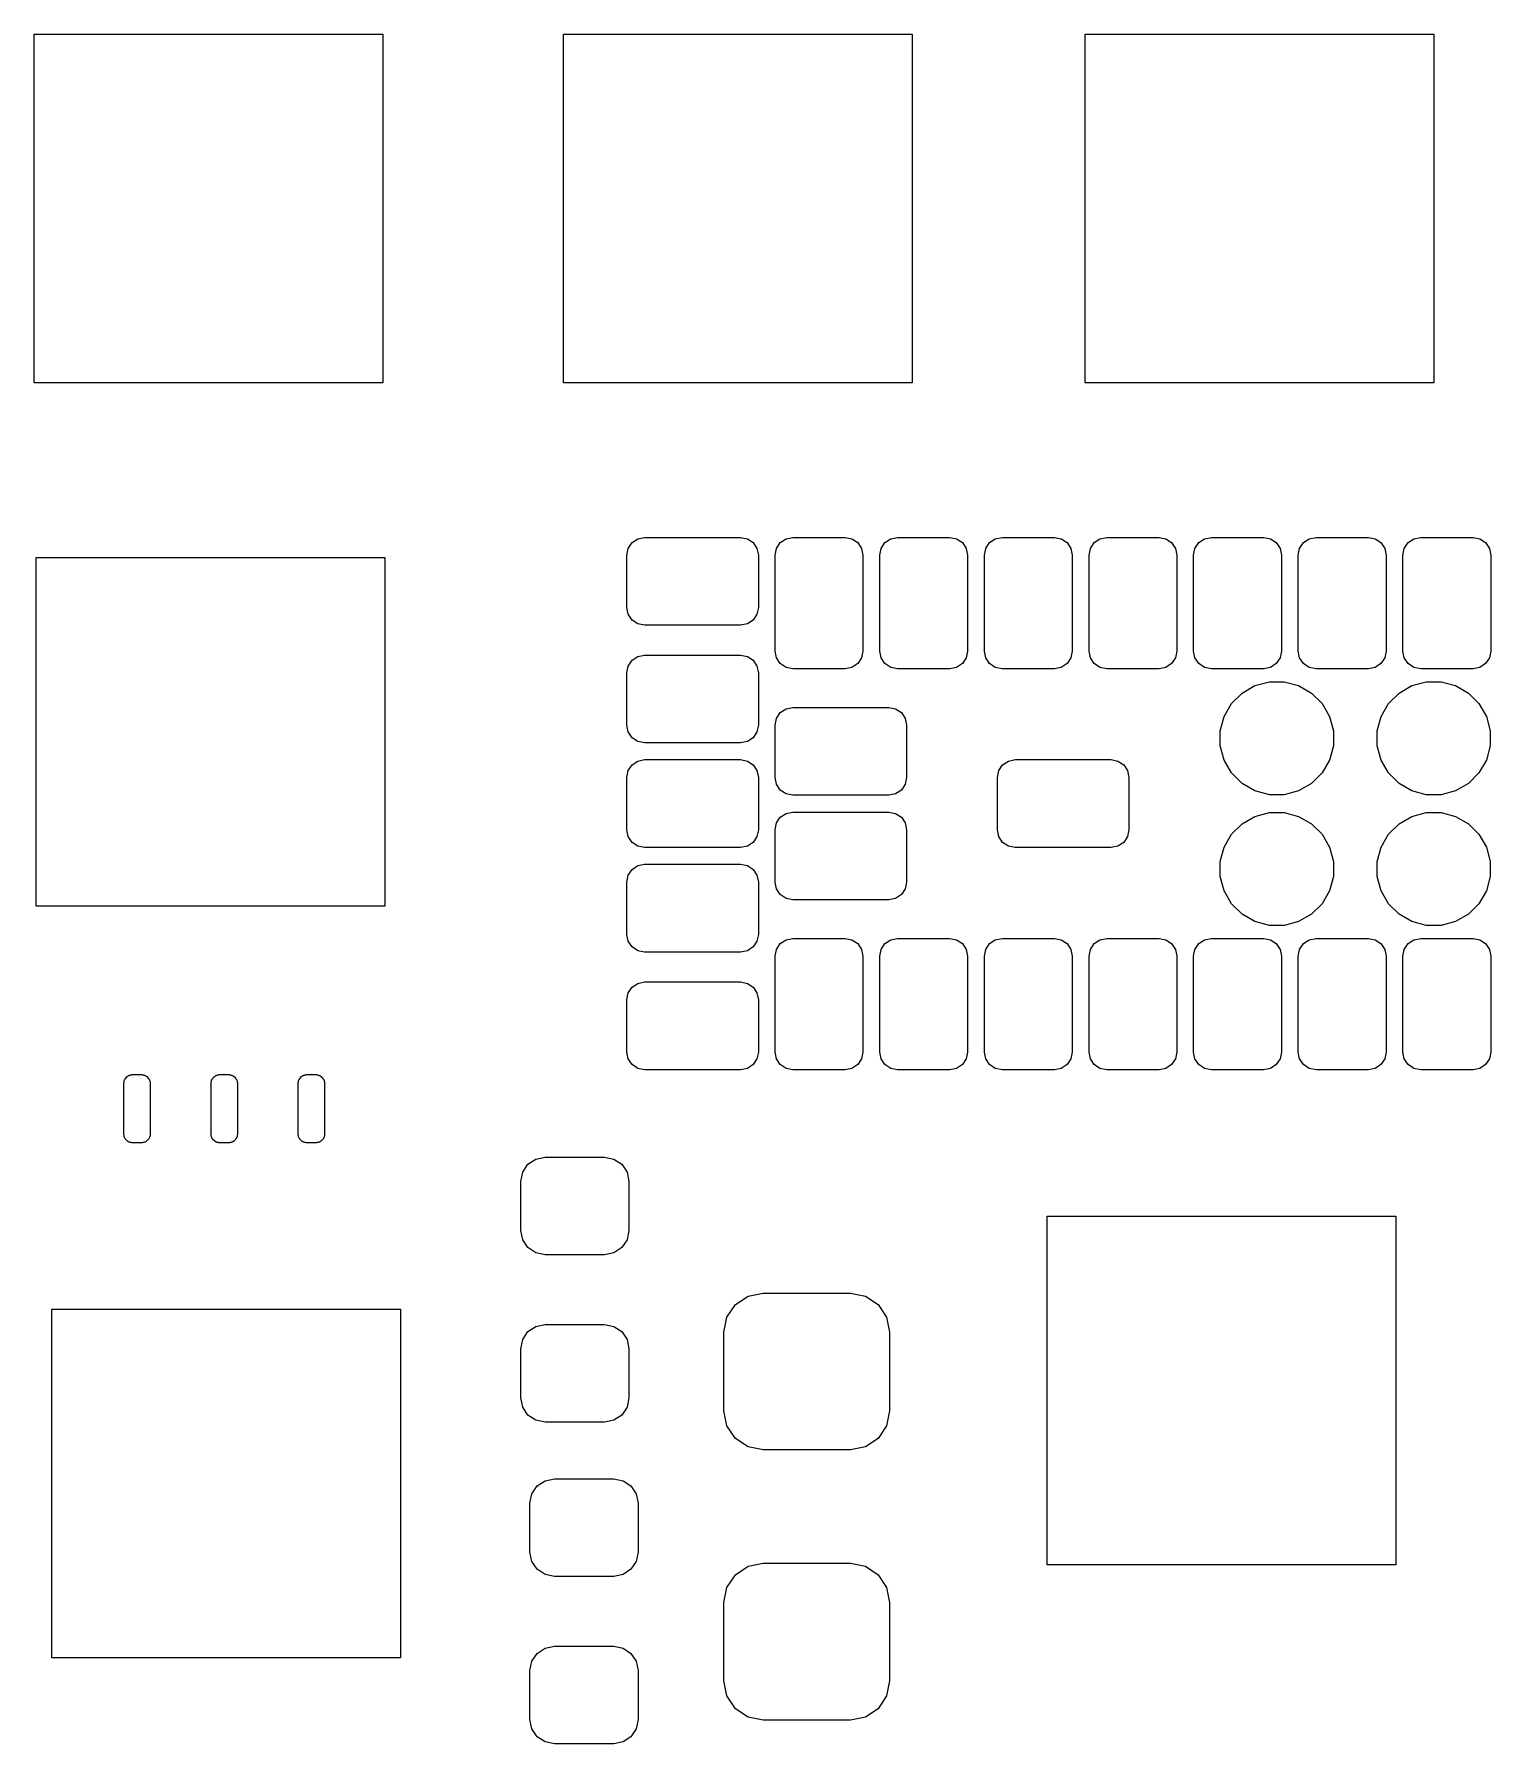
# Model space of a CAD drawing. Extents: x 3.992 to 4.321, y -3.139 to -2.753.
import ezdxf

# ---------------------------------------------------------------- set-up
doc = ezdxf.new("R2010")
doc.units = 0
doc.header["$MEASUREMENT"] = 0
doc.layers.add('BLACK', color=7, linetype='CONTINUOUS')

msp = doc.modelspace()

# ---------------------------------------------------------------- linework, layer by layer
at = {"layer": 'BLACK', "linetype": 'CONTINUOUS'}
for p, q in [((3.99211, -2.83215), (3.99211, -2.75341)), ((3.99211, -2.75341), (4.07085, -2.75341)), ((4.07085, -2.75341), (4.07085, -2.83215)), ((4.11159, -2.83215), (4.11159, -2.75341)), ((4.11159, -2.75341), (4.19033, -2.75341)), ((4.19033, -2.75341), (4.19033, -2.83215)), ((4.22936, -2.83215), (4.22936, -2.75341)), ((4.22936, -2.75341), (4.3081, -2.75341)), ((4.3081, -2.75341), (4.3081, -2.83215)), ((4.07085, -2.83215), (3.99211, -2.83215)), ((4.19033, -2.83215), (4.11159, -2.83215)), ((4.3081, -2.83215), (4.22936, -2.83215)), ((4.12621, -2.86953), (4.12708, -2.86822)), ((4.12708, -2.86822), (4.12838, -2.86735)), ((4.12838, -2.86735), (4.12992, -2.86705)), ((4.12992, -2.86705), (4.15157, -2.86705)), ((4.15157, -2.86705), (4.15311, -2.86735)), ((4.15311, -2.86735), (4.15441, -2.86822)), ((4.15441, -2.86822), (4.15528, -2.86953)), ((4.15968, -2.86953), (4.16055, -2.86822)), ((4.16055, -2.86822), (4.16185, -2.86735)), ((4.16185, -2.86735), (4.16339, -2.86705)), ((4.16339, -2.86705), (4.1752, -2.86705)), ((4.1752, -2.86705), (4.17673, -2.86735)), ((4.17673, -2.86735), (4.17804, -2.86822)), ((4.17804, -2.86822), (4.17891, -2.86953)), ((4.1833, -2.86953), (4.18417, -2.86822)), ((4.18417, -2.86822), (4.18547, -2.86735)), ((4.18547, -2.86735), (4.18701, -2.86705)), ((4.18701, -2.86705), (4.19882, -2.86705)), ((4.19882, -2.86705), (4.20036, -2.86735)), ((4.20036, -2.86735), (4.20166, -2.86822)), ((4.20166, -2.86822), (4.20253, -2.86953)), ((4.20692, -2.86953), (4.20779, -2.86822)), ((4.20779, -2.86822), (4.20909, -2.86735)), ((4.20909, -2.86735), (4.21063, -2.86705)), ((4.21063, -2.86705), (4.22244, -2.86705)), ((4.22244, -2.86705), (4.22398, -2.86735)), ((4.22398, -2.86735), (4.22528, -2.86822)), ((4.22528, -2.86822), (4.22615, -2.86953)), ((4.23054, -2.86953), (4.23141, -2.86822)), ((4.23141, -2.86822), (4.23272, -2.86735)), ((4.23272, -2.86735), (4.23425, -2.86705)), ((4.23425, -2.86705), (4.24606, -2.86705)), ((4.24606, -2.86705), (4.2476, -2.86735)), ((4.2476, -2.86735), (4.2489, -2.86822)), ((4.2489, -2.86822), (4.24977, -2.86953)), ((4.25416, -2.86953), (4.25503, -2.86822)), ((4.25503, -2.86822), (4.25634, -2.86735)), ((4.25634, -2.86735), (4.25787, -2.86705)), ((4.25787, -2.86705), (4.26969, -2.86705)), ((4.26969, -2.86705), (4.27122, -2.86735)), ((4.27122, -2.86735), (4.27252, -2.86822)), ((4.27252, -2.86822), (4.2734, -2.86953)), ((4.27779, -2.86953), (4.27866, -2.86822)), ((4.27866, -2.86822), (4.27996, -2.86735)), ((4.27996, -2.86735), (4.2815, -2.86705)), ((4.2815, -2.86705), (4.29331, -2.86705)), ((4.29331, -2.86705), (4.29484, -2.86735)), ((4.29484, -2.86735), (4.29615, -2.86822)), ((4.29615, -2.86822), (4.29702, -2.86953)), ((4.30141, -2.86953), (4.30228, -2.86822)), ((4.30228, -2.86822), (4.30358, -2.86735)), ((4.30358, -2.86735), (4.30512, -2.86705)), ((4.30512, -2.86705), (4.31693, -2.86705)), ((4.31693, -2.86705), (4.31847, -2.86735)), ((4.31847, -2.86735), (4.31977, -2.86822)), ((4.31977, -2.86822), (4.32064, -2.86953)), ((3.99254, -2.95034), (3.99254, -2.8716)), ((3.99254, -2.8716), (4.07128, -2.8716)), ((4.07128, -2.8716), (4.07128, -2.95034)), ((4.12591, -2.87106), (4.12621, -2.86953)), ((4.12591, -2.88287), (4.12591, -2.87106)), ((4.15528, -2.86953), (4.15559, -2.87106)), ((4.15559, -2.87106), (4.15559, -2.88287)), ((4.15937, -2.87106), (4.15968, -2.86953)), ((4.15937, -2.89272), (4.15937, -2.87106)), ((4.17891, -2.86953), (4.17921, -2.87106)), ((4.17921, -2.87106), (4.17921, -2.89272)), ((4.18299, -2.87106), (4.1833, -2.86953)), ((4.18299, -2.89272), (4.18299, -2.87106)), ((4.20253, -2.86953), (4.20283, -2.87106)), ((4.20283, -2.87106), (4.20283, -2.89272)), ((4.20661, -2.87106), (4.20692, -2.86953)), ((4.20661, -2.89272), (4.20661, -2.87106)), ((4.22615, -2.86953), (4.22646, -2.87106)), ((4.22646, -2.87106), (4.22646, -2.89272)), ((4.23024, -2.87106), (4.23054, -2.86953)), ((4.23024, -2.89272), (4.23024, -2.87106)), ((4.24977, -2.86953), (4.25008, -2.87106)), ((4.25008, -2.87106), (4.25008, -2.89272)), ((4.25386, -2.87106), (4.25416, -2.86953)), ((4.25386, -2.89272), (4.25386, -2.87106)), ((4.2734, -2.86953), (4.2737, -2.87106)), ((4.2737, -2.87106), (4.2737, -2.89272)), ((4.27748, -2.87106), (4.27779, -2.86953)), ((4.27748, -2.89272), (4.27748, -2.87106)), ((4.29702, -2.86953), (4.29732, -2.87106)), ((4.29732, -2.87106), (4.29732, -2.89272)), ((4.3011, -2.87106), (4.30141, -2.86953)), ((4.3011, -2.89272), (4.3011, -2.87106)), ((4.32064, -2.86953), (4.32094, -2.87106)), ((4.32094, -2.87106), (4.32094, -2.89272)), ((4.12621, -2.88441), (4.12591, -2.88287)), ((4.15559, -2.88287), (4.15528, -2.88441)), ((4.12708, -2.88571), (4.12621, -2.88441)), ((4.12838, -2.88658), (4.12708, -2.88571)), ((4.12992, -2.88689), (4.12838, -2.88658)), ((4.15157, -2.88689), (4.12992, -2.88689)), ((4.15311, -2.88658), (4.15157, -2.88689)), ((4.15441, -2.88571), (4.15311, -2.88658)), ((4.15528, -2.88441), (4.15441, -2.88571)), ((4.12621, -2.8961), (4.12708, -2.8948)), ((4.12708, -2.8948), (4.12838, -2.89393)), ((4.12838, -2.89393), (4.12992, -2.89362)), ((4.12992, -2.89362), (4.15157, -2.89362)), ((4.15157, -2.89362), (4.15311, -2.89393)), ((4.15311, -2.89393), (4.15441, -2.8948)), ((4.15441, -2.8948), (4.15528, -2.8961)), ((4.15968, -2.89425), (4.15937, -2.89272)), ((4.16055, -2.89556), (4.15968, -2.89425)), ((4.17891, -2.89425), (4.17804, -2.89556)), ((4.17921, -2.89272), (4.17891, -2.89425)), ((4.1833, -2.89425), (4.18299, -2.89272)), ((4.18417, -2.89556), (4.1833, -2.89425)), ((4.20253, -2.89425), (4.20166, -2.89556)), ((4.20283, -2.89272), (4.20253, -2.89425)), ((4.20692, -2.89425), (4.20661, -2.89272)), ((4.20779, -2.89556), (4.20692, -2.89425)), ((4.22615, -2.89425), (4.22528, -2.89556)), ((4.22646, -2.89272), (4.22615, -2.89425)), ((4.23054, -2.89425), (4.23024, -2.89272)), ((4.23141, -2.89556), (4.23054, -2.89425)), ((4.24977, -2.89425), (4.2489, -2.89556)), ((4.25008, -2.89272), (4.24977, -2.89425)), ((4.25416, -2.89425), (4.25386, -2.89272)), ((4.25503, -2.89556), (4.25416, -2.89425)), ((4.2734, -2.89425), (4.27252, -2.89556)), ((4.2737, -2.89272), (4.2734, -2.89425)), ((4.27779, -2.89425), (4.27748, -2.89272)), ((4.27866, -2.89556), (4.27779, -2.89425)), ((4.29702, -2.89425), (4.29615, -2.89556)), ((4.29732, -2.89272), (4.29702, -2.89425)), ((4.30141, -2.89425), (4.3011, -2.89272)), ((4.30228, -2.89556), (4.30141, -2.89425)), ((4.32064, -2.89425), (4.31977, -2.89556)), ((4.32094, -2.89272), (4.32064, -2.89425)), ((4.12591, -2.89764), (4.12621, -2.8961)), ((4.12591, -2.90945), (4.12591, -2.89764)), ((4.15528, -2.8961), (4.15559, -2.89764)), ((4.15559, -2.89764), (4.15559, -2.90945)), ((4.16185, -2.89643), (4.16055, -2.89556)), ((4.16339, -2.89673), (4.16185, -2.89643)), ((4.1752, -2.89673), (4.16339, -2.89673)), ((4.17673, -2.89643), (4.1752, -2.89673)), ((4.17804, -2.89556), (4.17673, -2.89643)), ((4.18547, -2.89643), (4.18417, -2.89556)), ((4.18701, -2.89673), (4.18547, -2.89643)), ((4.19882, -2.89673), (4.18701, -2.89673)), ((4.20036, -2.89643), (4.19882, -2.89673)), ((4.20166, -2.89556), (4.20036, -2.89643)), ((4.20909, -2.89643), (4.20779, -2.89556)), ((4.21063, -2.89673), (4.20909, -2.89643)), ((4.22244, -2.89673), (4.21063, -2.89673)), ((4.22398, -2.89643), (4.22244, -2.89673)), ((4.22528, -2.89556), (4.22398, -2.89643)), ((4.23272, -2.89643), (4.23141, -2.89556)), ((4.23425, -2.89673), (4.23272, -2.89643)), ((4.24606, -2.89673), (4.23425, -2.89673)), ((4.2476, -2.89643), (4.24606, -2.89673)), ((4.2489, -2.89556), (4.2476, -2.89643)), ((4.25634, -2.89643), (4.25503, -2.89556)), ((4.25787, -2.89673), (4.25634, -2.89643)), ((4.26969, -2.89673), (4.25787, -2.89673)), ((4.27122, -2.89643), (4.26969, -2.89673)), ((4.27252, -2.89556), (4.27122, -2.89643)), ((4.27996, -2.89643), (4.27866, -2.89556)), ((4.2815, -2.89673), (4.27996, -2.89643)), ((4.29331, -2.89673), (4.2815, -2.89673)), ((4.29484, -2.89643), (4.29331, -2.89673)), ((4.29615, -2.89556), (4.29484, -2.89643)), ((4.30358, -2.89643), (4.30228, -2.89556)), ((4.30512, -2.89673), (4.30358, -2.89643)), ((4.31693, -2.89673), (4.30512, -2.89673)), ((4.31847, -2.89643), (4.31693, -2.89673)), ((4.31977, -2.89556), (4.31847, -2.89643)), ((4.26242, -2.90456), (4.2648, -2.90219)), ((4.2648, -2.90219), (4.26771, -2.90051)), ((4.26771, -2.90051), (4.27096, -2.89964)), ((4.27096, -2.89964), (4.27432, -2.89964)), ((4.27432, -2.89964), (4.27756, -2.90051)), ((4.27756, -2.90051), (4.28048, -2.90219)), ((4.28048, -2.90219), (4.28285, -2.90456)), ((4.29786, -2.90456), (4.30023, -2.90219)), ((4.30023, -2.90219), (4.30314, -2.90051)), ((4.30314, -2.90051), (4.30639, -2.89964)), ((4.30639, -2.89964), (4.30975, -2.89964)), ((4.30975, -2.89964), (4.313, -2.90051)), ((4.313, -2.90051), (4.31591, -2.90219)), ((4.31591, -2.90219), (4.31828, -2.90456)), ((4.15968, -2.90791), (4.16055, -2.90661)), ((4.16055, -2.90661), (4.16185, -2.90574)), ((4.16185, -2.90574), (4.16339, -2.90543)), ((4.16339, -2.90543), (4.18504, -2.90543)), ((4.18504, -2.90543), (4.18658, -2.90574)), ((4.18658, -2.90574), (4.18788, -2.90661)), ((4.18788, -2.90661), (4.18875, -2.90791)), ((4.26074, -2.90747), (4.26242, -2.90456)), ((4.28285, -2.90456), (4.28453, -2.90747)), ((4.29618, -2.90747), (4.29786, -2.90456)), ((4.31828, -2.90456), (4.31996, -2.90747)), ((4.12621, -2.91099), (4.12591, -2.90945)), ((4.15559, -2.90945), (4.15528, -2.91099)), ((4.15937, -2.90945), (4.15968, -2.90791)), ((4.15937, -2.92126), (4.15937, -2.90945)), ((4.18875, -2.90791), (4.18906, -2.90945)), ((4.18906, -2.90945), (4.18906, -2.92126)), ((4.25987, -2.91072), (4.26074, -2.90747)), ((4.25987, -2.91408), (4.25987, -2.91072)), ((4.28453, -2.90747), (4.2854, -2.91072)), ((4.2854, -2.91072), (4.2854, -2.91408)), ((4.29531, -2.91072), (4.29618, -2.90747)), ((4.29531, -2.91408), (4.29531, -2.91072)), ((4.31996, -2.90747), (4.32083, -2.91072)), ((4.32083, -2.91072), (4.32083, -2.91408)), ((4.12708, -2.91229), (4.12621, -2.91099)), ((4.12838, -2.91316), (4.12708, -2.91229)), ((4.12992, -2.91346), (4.12838, -2.91316)), ((4.15157, -2.91346), (4.12992, -2.91346)), ((4.15311, -2.91316), (4.15157, -2.91346)), ((4.15441, -2.91229), (4.15311, -2.91316)), ((4.15528, -2.91099), (4.15441, -2.91229)), ((4.26074, -2.91733), (4.25987, -2.91408)), ((4.2854, -2.91408), (4.28453, -2.91733)), ((4.29618, -2.91733), (4.29531, -2.91408)), ((4.32083, -2.91408), (4.31996, -2.91733)), ((4.12621, -2.91972), (4.12708, -2.91842)), ((4.12708, -2.91842), (4.12838, -2.91755)), ((4.12838, -2.91755), (4.12992, -2.91724)), ((4.12992, -2.91724), (4.15157, -2.91724)), ((4.15157, -2.91724), (4.15311, -2.91755)), ((4.15311, -2.91755), (4.15441, -2.91842)), ((4.15441, -2.91842), (4.15528, -2.91972)), ((4.20987, -2.91972), (4.21074, -2.91842)), ((4.21074, -2.91842), (4.21205, -2.91755)), ((4.21205, -2.91755), (4.21358, -2.91724)), ((4.21358, -2.91724), (4.23524, -2.91724)), ((4.23524, -2.91724), (4.23677, -2.91755)), ((4.23677, -2.91755), (4.23808, -2.91842)), ((4.23808, -2.91842), (4.23895, -2.91972)), ((4.26242, -2.92024), (4.26074, -2.91733)), ((4.28453, -2.91733), (4.28285, -2.92024)), ((4.29786, -2.92024), (4.29618, -2.91733)), ((4.31996, -2.91733), (4.31828, -2.92024)), ((4.12591, -2.92126), (4.12621, -2.91972)), ((4.12591, -2.93307), (4.12591, -2.92126)), ((4.15528, -2.91972), (4.15559, -2.92126)), ((4.15559, -2.92126), (4.15559, -2.93307)), ((4.15968, -2.9228), (4.15937, -2.92126)), ((4.18906, -2.92126), (4.18875, -2.9228)), ((4.20957, -2.92126), (4.20987, -2.91972)), ((4.20957, -2.93307), (4.20957, -2.92126)), ((4.23895, -2.91972), (4.23925, -2.92126)), ((4.23925, -2.92126), (4.23925, -2.93307)), ((4.2648, -2.92262), (4.26242, -2.92024)), ((4.28285, -2.92024), (4.28048, -2.92262)), ((4.30023, -2.92262), (4.29786, -2.92024)), ((4.31828, -2.92024), (4.31591, -2.92262)), ((4.16055, -2.9241), (4.15968, -2.9228)), ((4.16185, -2.92497), (4.16055, -2.9241)), ((4.16339, -2.92528), (4.16185, -2.92497)), ((4.18504, -2.92528), (4.16339, -2.92528)), ((4.18658, -2.92497), (4.18504, -2.92528)), ((4.18788, -2.9241), (4.18658, -2.92497)), ((4.18875, -2.9228), (4.18788, -2.9241)), ((4.26771, -2.9243), (4.2648, -2.92262)), ((4.27096, -2.92517), (4.26771, -2.9243)), ((4.27432, -2.92517), (4.27096, -2.92517)), ((4.27756, -2.9243), (4.27432, -2.92517)), ((4.28048, -2.92262), (4.27756, -2.9243)), ((4.30314, -2.9243), (4.30023, -2.92262)), ((4.30639, -2.92517), (4.30314, -2.9243)), ((4.30975, -2.92517), (4.30639, -2.92517)), ((4.313, -2.9243), (4.30975, -2.92517)), ((4.31591, -2.92262), (4.313, -2.9243)), ((4.15968, -2.93153), (4.16055, -2.93023)), ((4.16055, -2.93023), (4.16185, -2.92936)), ((4.16185, -2.92936), (4.16339, -2.92906)), ((4.16339, -2.92906), (4.18504, -2.92906)), ((4.18504, -2.92906), (4.18658, -2.92936)), ((4.18658, -2.92936), (4.18788, -2.93023)), ((4.18788, -2.93023), (4.18875, -2.93153)), ((4.2648, -2.93172), (4.26771, -2.93004)), ((4.26771, -2.93004), (4.27096, -2.92917)), ((4.27096, -2.92917), (4.27432, -2.92917)), ((4.27432, -2.92917), (4.27756, -2.93004)), ((4.27756, -2.93004), (4.28048, -2.93172)), ((4.30023, -2.93172), (4.30314, -2.93004)), ((4.30314, -2.93004), (4.30639, -2.92917)), ((4.30639, -2.92917), (4.30975, -2.92917)), ((4.30975, -2.92917), (4.313, -2.93004)), ((4.313, -2.93004), (4.31591, -2.93172)), ((4.12621, -2.93461), (4.12591, -2.93307)), ((4.15559, -2.93307), (4.15528, -2.93461)), ((4.15937, -2.93307), (4.15968, -2.93153)), ((4.15937, -2.94488), (4.15937, -2.93307)), ((4.18875, -2.93153), (4.18906, -2.93307)), ((4.18906, -2.93307), (4.18906, -2.94488)), ((4.20987, -2.93461), (4.20957, -2.93307)), ((4.23925, -2.93307), (4.23895, -2.93461)), ((4.26074, -2.937), (4.26242, -2.93409)), ((4.26242, -2.93409), (4.2648, -2.93172)), ((4.28048, -2.93172), (4.28285, -2.93409)), ((4.28285, -2.93409), (4.28453, -2.937)), ((4.29618, -2.937), (4.29786, -2.93409)), ((4.29786, -2.93409), (4.30023, -2.93172)), ((4.31591, -2.93172), (4.31828, -2.93409)), ((4.31828, -2.93409), (4.31996, -2.937)), ((4.12708, -2.93591), (4.12621, -2.93461)), ((4.12838, -2.93678), (4.12708, -2.93591)), ((4.12992, -2.93709), (4.12838, -2.93678)), ((4.15157, -2.93709), (4.12992, -2.93709)), ((4.15311, -2.93678), (4.15157, -2.93709)), ((4.15441, -2.93591), (4.15311, -2.93678)), ((4.15528, -2.93461), (4.15441, -2.93591)), ((4.21074, -2.93591), (4.20987, -2.93461)), ((4.21205, -2.93678), (4.21074, -2.93591)), ((4.21358, -2.93709), (4.21205, -2.93678)), ((4.23524, -2.93709), (4.21358, -2.93709)), ((4.23677, -2.93678), (4.23524, -2.93709)), ((4.23808, -2.93591), (4.23677, -2.93678)), ((4.23895, -2.93461), (4.23808, -2.93591)), ((4.25987, -2.94025), (4.26074, -2.937)), ((4.28453, -2.937), (4.2854, -2.94025)), ((4.29531, -2.94025), (4.29618, -2.937)), ((4.31996, -2.937), (4.32083, -2.94025)), ((4.12708, -2.94204), (4.12838, -2.94117)), ((4.12838, -2.94117), (4.12992, -2.94087)), ((4.12992, -2.94087), (4.15157, -2.94087)), ((4.15157, -2.94087), (4.15311, -2.94117)), ((4.15311, -2.94117), (4.15441, -2.94204)), ((4.25987, -2.94361), (4.25987, -2.94025)), ((4.2854, -2.94025), (4.2854, -2.94361)), ((4.29531, -2.94361), (4.29531, -2.94025)), ((4.32083, -2.94025), (4.32083, -2.94361)), ((4.12591, -2.94488), (4.12621, -2.94335)), ((4.12591, -2.95669), (4.12591, -2.94488)), ((4.12621, -2.94335), (4.12708, -2.94204)), ((4.15441, -2.94204), (4.15528, -2.94335)), ((4.15528, -2.94335), (4.15559, -2.94488)), ((4.15559, -2.94488), (4.15559, -2.95669)), ((4.15968, -2.94642), (4.15937, -2.94488)), ((4.18906, -2.94488), (4.18875, -2.94642)), ((4.26074, -2.94686), (4.25987, -2.94361)), ((4.2854, -2.94361), (4.28453, -2.94686)), ((4.29618, -2.94686), (4.29531, -2.94361)), ((4.32083, -2.94361), (4.31996, -2.94686)), ((4.16055, -2.94772), (4.15968, -2.94642)), ((4.16185, -2.94859), (4.16055, -2.94772)), ((4.16339, -2.9489), (4.16185, -2.94859)), ((4.18504, -2.9489), (4.16339, -2.9489)), ((4.18658, -2.94859), (4.18504, -2.9489)), ((4.18788, -2.94772), (4.18658, -2.94859)), ((4.18875, -2.94642), (4.18788, -2.94772)), ((4.26242, -2.94977), (4.26074, -2.94686)), ((4.28453, -2.94686), (4.28285, -2.94977)), ((4.29786, -2.94977), (4.29618, -2.94686)), ((4.31996, -2.94686), (4.31828, -2.94977)), ((4.07128, -2.95034), (3.99254, -2.95034)), ((4.2648, -2.95214), (4.26242, -2.94977)), ((4.26771, -2.95382), (4.2648, -2.95214)), ((4.28048, -2.95214), (4.27756, -2.95382)), ((4.28285, -2.94977), (4.28048, -2.95214)), ((4.30023, -2.95214), (4.29786, -2.94977)), ((4.30314, -2.95382), (4.30023, -2.95214)), ((4.31591, -2.95214), (4.313, -2.95382)), ((4.31828, -2.94977), (4.31591, -2.95214)), ((4.12621, -2.95823), (4.12591, -2.95669)), ((4.15559, -2.95669), (4.15528, -2.95823)), ((4.27096, -2.95469), (4.26771, -2.95382)), ((4.27432, -2.95469), (4.27096, -2.95469)), ((4.27756, -2.95382), (4.27432, -2.95469)), ((4.30639, -2.95469), (4.30314, -2.95382)), ((4.30975, -2.95469), (4.30639, -2.95469)), ((4.313, -2.95382), (4.30975, -2.95469)), ((4.12708, -2.95953), (4.12621, -2.95823)), ((4.12838, -2.9604), (4.12708, -2.95953)), ((4.12992, -2.96071), (4.12838, -2.9604)), ((4.15157, -2.96071), (4.12992, -2.96071)), ((4.15311, -2.9604), (4.15157, -2.96071)), ((4.15441, -2.95953), (4.15311, -2.9604)), ((4.15528, -2.95823), (4.15441, -2.95953)), ((4.15937, -2.96161), (4.15968, -2.96008)), ((4.15968, -2.96008), (4.16055, -2.95877)), ((4.16055, -2.95877), (4.16185, -2.9579)), ((4.16185, -2.9579), (4.16339, -2.9576)), ((4.16339, -2.9576), (4.1752, -2.9576)), ((4.1752, -2.9576), (4.17673, -2.9579)), ((4.17673, -2.9579), (4.17804, -2.95877)), ((4.17804, -2.95877), (4.17891, -2.96008)), ((4.17891, -2.96008), (4.17921, -2.96161)), ((4.18299, -2.96161), (4.1833, -2.96008)), ((4.1833, -2.96008), (4.18417, -2.95877)), ((4.18417, -2.95877), (4.18547, -2.9579)), ((4.18547, -2.9579), (4.18701, -2.9576)), ((4.18701, -2.9576), (4.19882, -2.9576)), ((4.19882, -2.9576), (4.20036, -2.9579)), ((4.20036, -2.9579), (4.20166, -2.95877)), ((4.20166, -2.95877), (4.20253, -2.96008)), ((4.20253, -2.96008), (4.20283, -2.96161)), ((4.20661, -2.96161), (4.20692, -2.96008)), ((4.20692, -2.96008), (4.20779, -2.95877)), ((4.20779, -2.95877), (4.20909, -2.9579)), ((4.20909, -2.9579), (4.21063, -2.9576)), ((4.21063, -2.9576), (4.22244, -2.9576)), ((4.22244, -2.9576), (4.22398, -2.9579)), ((4.22398, -2.9579), (4.22528, -2.95877)), ((4.22528, -2.95877), (4.22615, -2.96008)), ((4.22615, -2.96008), (4.22646, -2.96161)), ((4.23024, -2.96161), (4.23054, -2.96008)), ((4.23054, -2.96008), (4.23141, -2.95877)), ((4.23141, -2.95877), (4.23272, -2.9579)), ((4.23272, -2.9579), (4.23425, -2.9576)), ((4.23425, -2.9576), (4.24606, -2.9576)), ((4.24606, -2.9576), (4.2476, -2.9579)), ((4.2476, -2.9579), (4.2489, -2.95877)), ((4.2489, -2.95877), (4.24977, -2.96008)), ((4.24977, -2.96008), (4.25008, -2.96161)), ((4.25386, -2.96161), (4.25416, -2.96008)), ((4.25416, -2.96008), (4.25503, -2.95877)), ((4.25503, -2.95877), (4.25634, -2.9579)), ((4.25634, -2.9579), (4.25787, -2.9576)), ((4.25787, -2.9576), (4.26969, -2.9576)), ((4.26969, -2.9576), (4.27122, -2.9579)), ((4.27122, -2.9579), (4.27252, -2.95877)), ((4.27252, -2.95877), (4.2734, -2.96008)), ((4.2734, -2.96008), (4.2737, -2.96161)), ((4.27748, -2.96161), (4.27779, -2.96008)), ((4.27779, -2.96008), (4.27866, -2.95877)), ((4.27866, -2.95877), (4.27996, -2.9579)), ((4.27996, -2.9579), (4.2815, -2.9576)), ((4.2815, -2.9576), (4.29331, -2.9576)), ((4.29331, -2.9576), (4.29484, -2.9579)), ((4.29484, -2.9579), (4.29615, -2.95877)), ((4.29615, -2.95877), (4.29702, -2.96008)), ((4.29702, -2.96008), (4.29732, -2.96161)), ((4.3011, -2.96161), (4.30141, -2.96008)), ((4.30141, -2.96008), (4.30228, -2.95877)), ((4.30228, -2.95877), (4.30358, -2.9579)), ((4.30358, -2.9579), (4.30512, -2.9576)), ((4.30512, -2.9576), (4.31693, -2.9576)), ((4.31693, -2.9576), (4.31847, -2.9579)), ((4.31847, -2.9579), (4.31977, -2.95877)), ((4.31977, -2.95877), (4.32064, -2.96008)), ((4.32064, -2.96008), (4.32094, -2.96161)), ((4.15937, -2.98327), (4.15937, -2.96161)), ((4.17921, -2.96161), (4.17921, -2.98327)), ((4.18299, -2.98327), (4.18299, -2.96161)), ((4.20283, -2.96161), (4.20283, -2.98327)), ((4.20661, -2.98327), (4.20661, -2.96161)), ((4.22646, -2.96161), (4.22646, -2.98327)), ((4.23024, -2.98327), (4.23024, -2.96161)), ((4.25008, -2.96161), (4.25008, -2.98327)), ((4.25386, -2.98327), (4.25386, -2.96161)), ((4.2737, -2.96161), (4.2737, -2.98327)), ((4.27748, -2.98327), (4.27748, -2.96161)), ((4.29732, -2.96161), (4.29732, -2.98327)), ((4.3011, -2.98327), (4.3011, -2.96161)), ((4.32094, -2.96161), (4.32094, -2.98327)), ((4.12621, -2.96992), (4.12708, -2.96862)), ((4.12708, -2.96862), (4.12838, -2.96775)), ((4.12838, -2.96775), (4.12992, -2.96744)), ((4.12992, -2.96744), (4.15157, -2.96744)), ((4.15157, -2.96744), (4.15311, -2.96775)), ((4.15311, -2.96775), (4.15441, -2.96862)), ((4.15441, -2.96862), (4.15528, -2.96992)), ((4.12591, -2.97146), (4.12621, -2.96992)), ((4.12591, -2.98327), (4.12591, -2.97146)), ((4.15528, -2.96992), (4.15559, -2.97146)), ((4.15559, -2.97146), (4.15559, -2.98327)), ((4.12621, -2.9848), (4.12591, -2.98327)), ((4.15559, -2.98327), (4.15528, -2.9848)), ((4.15968, -2.9848), (4.15937, -2.98327)), ((4.17921, -2.98327), (4.17891, -2.9848)), ((4.1833, -2.9848), (4.18299, -2.98327)), ((4.20283, -2.98327), (4.20253, -2.9848)), ((4.20692, -2.9848), (4.20661, -2.98327)), ((4.22646, -2.98327), (4.22615, -2.9848)), ((4.23054, -2.9848), (4.23024, -2.98327)), ((4.25008, -2.98327), (4.24977, -2.9848)), ((4.25416, -2.9848), (4.25386, -2.98327)), ((4.2737, -2.98327), (4.2734, -2.9848)), ((4.27779, -2.9848), (4.27748, -2.98327)), ((4.29732, -2.98327), (4.29702, -2.9848)), ((4.30141, -2.9848), (4.3011, -2.98327)), ((4.32094, -2.98327), (4.32064, -2.9848)), ((4.12708, -2.98611), (4.12621, -2.9848)), ((4.12838, -2.98698), (4.12708, -2.98611)), ((4.12992, -2.98728), (4.12838, -2.98698)), ((4.15157, -2.98728), (4.12992, -2.98728)), ((4.15311, -2.98698), (4.15157, -2.98728)), ((4.15441, -2.98611), (4.15311, -2.98698)), ((4.15528, -2.9848), (4.15441, -2.98611)), ((4.16055, -2.98611), (4.15968, -2.9848)), ((4.16185, -2.98698), (4.16055, -2.98611)), ((4.16339, -2.98728), (4.16185, -2.98698)), ((4.1752, -2.98728), (4.16339, -2.98728)), ((4.17673, -2.98698), (4.1752, -2.98728)), ((4.17804, -2.98611), (4.17673, -2.98698)), ((4.17891, -2.9848), (4.17804, -2.98611)), ((4.18417, -2.98611), (4.1833, -2.9848)), ((4.18547, -2.98698), (4.18417, -2.98611)), ((4.18701, -2.98728), (4.18547, -2.98698)), ((4.19882, -2.98728), (4.18701, -2.98728)), ((4.20036, -2.98698), (4.19882, -2.98728)), ((4.20166, -2.98611), (4.20036, -2.98698)), ((4.20253, -2.9848), (4.20166, -2.98611)), ((4.20779, -2.98611), (4.20692, -2.9848)), ((4.20909, -2.98698), (4.20779, -2.98611)), ((4.21063, -2.98728), (4.20909, -2.98698)), ((4.22244, -2.98728), (4.21063, -2.98728)), ((4.22398, -2.98698), (4.22244, -2.98728)), ((4.22528, -2.98611), (4.22398, -2.98698)), ((4.22615, -2.9848), (4.22528, -2.98611)), ((4.23141, -2.98611), (4.23054, -2.9848)), ((4.23272, -2.98698), (4.23141, -2.98611)), ((4.23425, -2.98728), (4.23272, -2.98698)), ((4.24606, -2.98728), (4.23425, -2.98728)), ((4.2476, -2.98698), (4.24606, -2.98728)), ((4.2489, -2.98611), (4.2476, -2.98698)), ((4.24977, -2.9848), (4.2489, -2.98611)), ((4.25503, -2.98611), (4.25416, -2.9848)), ((4.25634, -2.98698), (4.25503, -2.98611)), ((4.25787, -2.98728), (4.25634, -2.98698)), ((4.26969, -2.98728), (4.25787, -2.98728)), ((4.27122, -2.98698), (4.26969, -2.98728)), ((4.27252, -2.98611), (4.27122, -2.98698)), ((4.2734, -2.9848), (4.27252, -2.98611)), ((4.27866, -2.98611), (4.27779, -2.9848)), ((4.27996, -2.98698), (4.27866, -2.98611)), ((4.2815, -2.98728), (4.27996, -2.98698)), ((4.29331, -2.98728), (4.2815, -2.98728)), ((4.29484, -2.98698), (4.29331, -2.98728)), ((4.29615, -2.98611), (4.29484, -2.98698)), ((4.29702, -2.9848), (4.29615, -2.98611)), ((4.30228, -2.98611), (4.30141, -2.9848)), ((4.30358, -2.98698), (4.30228, -2.98611)), ((4.30512, -2.98728), (4.30358, -2.98698)), ((4.31693, -2.98728), (4.30512, -2.98728)), ((4.31847, -2.98698), (4.31693, -2.98728)), ((4.31977, -2.98611), (4.31847, -2.98698)), ((4.32064, -2.9848), (4.31977, -2.98611)), ((4.01235, -2.99016), (4.01239, -2.99004)), ((4.01235, -2.99017), (4.01235, -2.99016)), ((4.01235, -3.00198), (4.01235, -2.99017)), ((4.01239, -2.98996), (4.01243, -2.98985)), ((4.01239, -2.98997), (4.01239, -2.98996)), ((4.01239, -2.99004), (4.01239, -2.98997)), ((4.01243, -2.98977), (4.01247, -2.98965)), ((4.01243, -2.98985), (4.01243, -2.98977)), ((4.01243, -2.98977), (4.01243, -2.98977)), ((4.01247, -2.98964), (4.01251, -2.98957)), ((4.01247, -2.98965), (4.01247, -2.98964)), ((4.01251, -2.98957), (4.01255, -2.98945)), ((4.01255, -2.98944), (4.01263, -2.98937)), ((4.01255, -2.98945), (4.01255, -2.98944)), ((4.01263, -2.98937), (4.01267, -2.98929)), ((4.01267, -2.98929), (4.01275, -2.98921)), ((4.01267, -2.98929), (4.01267, -2.98929)), ((4.01275, -2.98921), (4.01279, -2.98913)), ((4.01279, -2.98913), (4.0131, -2.98881)), ((4.01279, -2.98913), (4.01279, -2.98913)), ((4.0131, -2.98881), (4.01311, -2.98881)), ((4.01311, -2.98881), (4.01318, -2.98877)), ((4.01318, -2.98877), (4.01326, -2.98869)), ((4.01326, -2.98869), (4.01327, -2.98869)), ((4.01327, -2.98869), (4.01334, -2.98865)), ((4.01334, -2.98865), (4.01342, -2.98858)), ((4.01342, -2.98858), (4.01343, -2.98857)), ((4.01343, -2.98857), (4.01354, -2.98853)), ((4.01354, -2.98853), (4.01362, -2.98849)), ((4.01362, -2.98849), (4.01374, -2.98845)), ((4.01362, -2.98849), (4.01362, -2.98849)), ((4.01374, -2.98845), (4.01375, -2.98845)), ((4.01375, -2.98845), (4.01382, -2.98845)), ((4.01382, -2.98845), (4.01394, -2.98841)), ((4.01394, -2.98841), (4.01394, -2.98841)), ((4.01394, -2.98841), (4.01402, -2.98841)), ((4.01402, -2.98841), (4.01414, -2.98837)), ((4.01414, -2.98837), (4.01414, -2.98837)), ((4.01414, -2.98837), (4.0165, -2.98837)), ((4.0165, -2.98837), (4.01651, -2.98837)), ((4.01651, -2.98837), (4.01662, -2.98841)), ((4.01662, -2.98841), (4.0167, -2.98841)), ((4.0167, -2.98841), (4.01671, -2.98841)), ((4.01671, -2.98841), (4.01682, -2.98845)), ((4.01682, -2.98845), (4.0169, -2.98845)), ((4.0169, -2.98845), (4.0169, -2.98845)), ((4.0169, -2.98845), (4.01702, -2.98849)), ((4.01702, -2.98849), (4.01702, -2.98849)), ((4.01702, -2.98849), (4.0171, -2.98853)), ((4.0171, -2.98853), (4.01722, -2.98857)), ((4.01722, -2.98857), (4.01723, -2.98858)), ((4.01723, -2.98858), (4.0173, -2.98865)), ((4.0173, -2.98865), (4.01738, -2.98869)), ((4.01738, -2.98869), (4.01738, -2.98869)), ((4.01738, -2.98869), (4.01746, -2.98877)), ((4.01746, -2.98877), (4.01754, -2.98881)), ((4.01754, -2.98881), (4.01754, -2.98881)), ((4.01754, -2.98881), (4.01786, -2.98913)), ((4.01786, -2.98913), (4.01786, -2.98913)), ((4.01786, -2.98913), (4.0179, -2.98921)), ((4.0179, -2.98921), (4.01797, -2.98929)), ((4.01797, -2.98929), (4.01798, -2.98929)), ((4.01798, -2.98929), (4.01802, -2.98937)), ((4.01802, -2.98937), (4.01809, -2.98944)), ((4.01809, -2.98944), (4.0181, -2.98945)), ((4.0181, -2.98945), (4.01814, -2.98957)), ((4.01814, -2.98957), (4.01817, -2.98964)), ((4.01817, -2.98964), (4.01818, -2.98965)), ((4.01818, -2.98965), (4.01822, -2.98977)), ((4.01822, -2.98977), (4.01822, -2.98977)), ((4.01822, -2.98977), (4.01822, -2.98985)), ((4.01822, -2.98985), (4.01825, -2.98996)), ((4.01825, -2.98996), (4.01826, -2.98997)), ((4.01826, -2.98997), (4.01826, -2.99004)), ((4.01826, -2.99004), (4.01829, -2.99016)), ((4.01829, -2.99016), (4.01829, -2.99017)), ((4.01829, -2.99017), (4.01829, -3.00198)), ((4.03204, -2.99016), (4.03207, -2.99004)), ((4.03204, -2.99017), (4.03204, -2.99016)), ((4.03204, -3.00198), (4.03204, -2.99017)), ((4.03207, -2.98997), (4.03208, -2.98996)), ((4.03207, -2.99004), (4.03207, -2.98997)), ((4.03208, -2.98996), (4.03211, -2.98985)), ((4.03211, -2.98977), (4.03215, -2.98965)), ((4.03211, -2.98985), (4.03211, -2.98977)), ((4.03211, -2.98977), (4.03211, -2.98977)), ((4.03215, -2.98965), (4.03216, -2.98964)), ((4.03216, -2.98964), (4.03219, -2.98957)), ((4.03219, -2.98957), (4.03223, -2.98945)), ((4.03223, -2.98945), (4.03224, -2.98944)), ((4.03224, -2.98944), (4.03231, -2.98937)), ((4.03231, -2.98937), (4.03235, -2.98929)), ((4.03235, -2.98929), (4.03236, -2.98929)), ((4.03236, -2.98929), (4.03243, -2.98921)), ((4.03243, -2.98921), (4.03247, -2.98913)), ((4.03247, -2.98913), (4.03279, -2.98881)), ((4.03247, -2.98913), (4.03247, -2.98913)), ((4.03279, -2.98881), (4.03287, -2.98877)), ((4.03279, -2.98881), (4.03279, -2.98881)), ((4.03287, -2.98877), (4.03295, -2.98869)), ((4.03295, -2.98869), (4.03303, -2.98865)), ((4.03295, -2.98869), (4.03295, -2.98869)), ((4.03303, -2.98865), (4.0331, -2.98858)), ((4.0331, -2.98858), (4.03311, -2.98857)), ((4.03311, -2.98857), (4.03323, -2.98853)), ((4.03323, -2.98853), (4.03331, -2.98849)), ((4.03331, -2.98849), (4.03343, -2.98845)), ((4.03331, -2.98849), (4.03331, -2.98849)), ((4.03343, -2.98845), (4.03343, -2.98845)), ((4.03343, -2.98845), (4.03351, -2.98845)), ((4.03351, -2.98845), (4.03362, -2.98841)), ((4.03362, -2.98841), (4.03363, -2.98841)), ((4.03363, -2.98841), (4.03371, -2.98841)), ((4.03371, -2.98841), (4.03382, -2.98837)), ((4.03382, -2.98837), (4.03383, -2.98837)), ((4.03383, -2.98837), (4.03619, -2.98837)), ((4.03619, -2.98837), (4.03631, -2.98841)), ((4.03619, -2.98837), (4.03619, -2.98837)), ((4.03631, -2.98841), (4.03639, -2.98841)), ((4.03639, -2.98841), (4.03639, -2.98841)), ((4.03639, -2.98841), (4.03651, -2.98845)), ((4.03651, -2.98845), (4.03658, -2.98845)), ((4.03658, -2.98845), (4.03659, -2.98845)), ((4.03659, -2.98845), (4.03671, -2.98849)), ((4.03671, -2.98849), (4.03671, -2.98849)), ((4.03671, -2.98849), (4.03679, -2.98853)), ((4.03679, -2.98853), (4.0369, -2.98857)), ((4.0369, -2.98857), (4.03691, -2.98858)), ((4.03691, -2.98858), (4.03699, -2.98865)), ((4.03699, -2.98865), (4.03706, -2.98869)), ((4.03706, -2.98869), (4.03707, -2.98869)), ((4.03707, -2.98869), (4.03715, -2.98877)), ((4.03715, -2.98877), (4.03722, -2.98881)), ((4.03722, -2.98881), (4.03723, -2.98881)), ((4.03723, -2.98881), (4.03754, -2.98913)), ((4.03754, -2.98913), (4.03754, -2.98913)), ((4.03754, -2.98913), (4.03758, -2.98921)), ((4.03758, -2.98921), (4.03766, -2.98929)), ((4.03766, -2.98929), (4.03766, -2.98929)), ((4.03766, -2.98929), (4.0377, -2.98937)), ((4.0377, -2.98937), (4.03778, -2.98944)), ((4.03778, -2.98944), (4.03778, -2.98945)), ((4.03778, -2.98945), (4.03782, -2.98957)), ((4.03782, -2.98957), (4.03786, -2.98964)), ((4.03786, -2.98964), (4.03786, -2.98965)), ((4.03786, -2.98965), (4.0379, -2.98977)), ((4.0379, -2.98977), (4.0379, -2.98977)), ((4.0379, -2.98977), (4.0379, -2.98985)), ((4.0379, -2.98985), (4.03794, -2.98996)), ((4.03794, -2.98996), (4.03794, -2.98997)), ((4.03794, -2.98997), (4.03794, -2.99004)), ((4.03794, -2.99004), (4.03798, -2.99016)), ((4.03798, -2.99016), (4.03798, -2.99017)), ((4.03798, -2.99017), (4.03798, -3.00198)), ((4.05172, -2.99016), (4.05176, -2.99004)), ((4.05172, -2.99017), (4.05172, -2.99016)), ((4.05172, -3.00198), (4.05172, -2.99017)), ((4.05176, -2.98996), (4.0518, -2.98985)), ((4.05176, -2.98997), (4.05176, -2.98996)), ((4.05176, -2.99004), (4.05176, -2.98997)), ((4.0518, -2.98977), (4.05184, -2.98965)), ((4.0518, -2.98985), (4.0518, -2.98977)), ((4.0518, -2.98977), (4.0518, -2.98977)), ((4.05184, -2.98964), (4.05188, -2.98957)), ((4.05184, -2.98965), (4.05184, -2.98964)), ((4.05188, -2.98957), (4.05192, -2.98945)), ((4.05192, -2.98944), (4.052, -2.98937)), ((4.05192, -2.98945), (4.05192, -2.98944)), ((4.052, -2.98937), (4.05204, -2.98929)), ((4.05204, -2.98929), (4.05212, -2.98921)), ((4.05204, -2.98929), (4.05204, -2.98929)), ((4.05212, -2.98921), (4.05216, -2.98913)), ((4.05216, -2.98913), (4.05247, -2.98881)), ((4.05216, -2.98913), (4.05216, -2.98913)), ((4.05247, -2.98881), (4.05248, -2.98881)), ((4.05248, -2.98881), (4.05255, -2.98877)), ((4.05255, -2.98877), (4.05263, -2.98869)), ((4.05263, -2.98869), (4.05264, -2.98869)), ((4.05264, -2.98869), (4.05271, -2.98865)), ((4.05271, -2.98865), (4.05279, -2.98858)), ((4.05279, -2.98858), (4.0528, -2.98857)), ((4.0528, -2.98857), (4.05291, -2.98853)), ((4.05291, -2.98853), (4.05299, -2.98849)), ((4.05299, -2.98849), (4.05311, -2.98845)), ((4.05299, -2.98849), (4.05299, -2.98849)), ((4.05311, -2.98845), (4.05312, -2.98845)), ((4.05312, -2.98845), (4.05319, -2.98845)), ((4.05319, -2.98845), (4.05331, -2.98841)), ((4.05331, -2.98841), (4.05331, -2.98841)), ((4.05331, -2.98841), (4.05339, -2.98841)), ((4.05339, -2.98841), (4.05351, -2.98837)), ((4.05351, -2.98837), (4.05351, -2.98837)), ((4.05351, -2.98837), (4.05587, -2.98837)), ((4.05587, -2.98837), (4.05588, -2.98837)), ((4.05588, -2.98837), (4.05599, -2.98841)), ((4.05599, -2.98841), (4.05607, -2.98841)), ((4.05607, -2.98841), (4.05608, -2.98841)), ((4.05608, -2.98841), (4.05619, -2.98845)), ((4.05619, -2.98845), (4.05627, -2.98845)), ((4.05627, -2.98845), (4.05627, -2.98845)), ((4.05627, -2.98845), (4.05639, -2.98849)), ((4.05639, -2.98849), (4.05639, -2.98849)), ((4.05639, -2.98849), (4.05647, -2.98853)), ((4.05647, -2.98853), (4.05659, -2.98857)), ((4.05659, -2.98857), (4.0566, -2.98858)), ((4.0566, -2.98858), (4.05667, -2.98865)), ((4.05667, -2.98865), (4.05675, -2.98869)), ((4.05675, -2.98869), (4.05675, -2.98869)), ((4.05675, -2.98869), (4.05683, -2.98877)), ((4.05683, -2.98877), (4.05691, -2.98881)), ((4.05691, -2.98881), (4.05691, -2.98881)), ((4.05691, -2.98881), (4.05723, -2.98913)), ((4.05723, -2.98913), (4.05723, -2.98913)), ((4.05723, -2.98913), (4.05727, -2.98921)), ((4.05727, -2.98921), (4.05734, -2.98929)), ((4.05734, -2.98929), (4.05735, -2.98929)), ((4.05735, -2.98929), (4.05739, -2.98937)), ((4.05739, -2.98937), (4.05746, -2.98944)), ((4.05746, -2.98944), (4.05747, -2.98945)), ((4.05747, -2.98945), (4.05751, -2.98957)), ((4.05751, -2.98957), (4.05754, -2.98964)), ((4.05754, -2.98964), (4.05755, -2.98965)), ((4.05755, -2.98965), (4.05759, -2.98977)), ((4.05759, -2.98977), (4.05759, -2.98977)), ((4.05759, -2.98977), (4.05759, -2.98985)), ((4.05759, -2.98985), (4.05762, -2.98996)), ((4.05762, -2.98996), (4.05763, -2.98997)), ((4.05763, -2.98997), (4.05763, -2.99004)), ((4.05763, -2.99004), (4.05766, -2.99016)), ((4.05766, -2.99016), (4.05766, -2.99017)), ((4.05766, -2.99017), (4.05766, -3.00198)), ((4.01239, -3.0021), (4.01235, -3.00198)), ((4.01235, -3.00198), (4.01235, -3.00198)), ((4.01239, -3.00217), (4.01239, -3.0021)), ((4.01239, -3.00218), (4.01239, -3.00217)), ((4.01243, -3.00229), (4.01239, -3.00218)), ((4.01243, -3.00237), (4.01243, -3.00229)), ((4.01243, -3.00238), (4.01243, -3.00237)), ((4.01247, -3.00249), (4.01243, -3.00238)), ((4.01247, -3.0025), (4.01247, -3.00249)), ((4.01251, -3.00257), (4.01247, -3.0025)), ((4.01255, -3.00269), (4.01251, -3.00257)), ((4.01255, -3.0027), (4.01255, -3.00269)), ((4.01263, -3.00278), (4.01255, -3.0027)), ((4.01267, -3.00285), (4.01263, -3.00278)), ((4.01267, -3.00286), (4.01267, -3.00285)), ((4.01275, -3.00293), (4.01267, -3.00286)), ((4.01279, -3.00301), (4.01275, -3.00293)), ((4.0131, -3.00333), (4.01279, -3.00301)), ((4.01279, -3.00301), (4.01279, -3.00301)), ((4.01311, -3.00333), (4.0131, -3.00333)), ((4.01318, -3.00337), (4.01311, -3.00333)), ((4.01326, -3.00345), (4.01318, -3.00337)), ((4.01327, -3.00345), (4.01326, -3.00345)), ((4.01334, -3.00349), (4.01327, -3.00345)), ((4.01342, -3.00357), (4.01334, -3.00349)), ((4.01343, -3.00357), (4.01342, -3.00357)), ((4.01354, -3.00361), (4.01343, -3.00357)), ((4.01362, -3.00365), (4.01354, -3.00361)), ((4.0171, -3.00361), (4.01702, -3.00365)), ((4.01722, -3.00357), (4.0171, -3.00361)), ((4.01723, -3.00357), (4.01722, -3.00357)), ((4.0173, -3.00349), (4.01723, -3.00357)), ((4.01738, -3.00345), (4.0173, -3.00349)), ((4.01746, -3.00337), (4.01738, -3.00345)), ((4.01738, -3.00345), (4.01738, -3.00345)), ((4.01754, -3.00333), (4.01746, -3.00337)), ((4.01786, -3.00301), (4.01754, -3.00333)), ((4.01754, -3.00333), (4.01754, -3.00333)), ((4.0179, -3.00293), (4.01786, -3.00301)), ((4.01786, -3.00301), (4.01786, -3.00301)), ((4.01797, -3.00286), (4.0179, -3.00293)), ((4.01798, -3.00285), (4.01797, -3.00286)), ((4.01802, -3.00278), (4.01798, -3.00285)), ((4.01809, -3.0027), (4.01802, -3.00278)), ((4.0181, -3.00269), (4.01809, -3.0027)), ((4.01814, -3.00257), (4.0181, -3.00269)), ((4.01817, -3.0025), (4.01814, -3.00257)), ((4.01818, -3.00249), (4.01817, -3.0025)), ((4.01822, -3.00238), (4.01818, -3.00249)), ((4.01825, -3.00218), (4.01822, -3.00229)), ((4.01822, -3.00229), (4.01822, -3.00237)), ((4.01822, -3.00237), (4.01822, -3.00238)), ((4.01826, -3.00217), (4.01825, -3.00218)), ((4.01829, -3.00198), (4.01826, -3.0021)), ((4.01826, -3.0021), (4.01826, -3.00217)), ((4.01829, -3.00198), (4.01829, -3.00198)), ((4.03207, -3.0021), (4.03204, -3.00198)), ((4.03204, -3.00198), (4.03204, -3.00198)), ((4.03207, -3.00217), (4.03207, -3.0021)), ((4.03208, -3.00218), (4.03207, -3.00217)), ((4.03211, -3.00229), (4.03208, -3.00218)), ((4.03211, -3.00237), (4.03211, -3.00229)), ((4.03211, -3.00238), (4.03211, -3.00237)), ((4.03215, -3.00249), (4.03211, -3.00238)), ((4.03216, -3.0025), (4.03215, -3.00249)), ((4.03219, -3.00257), (4.03216, -3.0025)), ((4.03223, -3.00269), (4.03219, -3.00257)), ((4.03224, -3.0027), (4.03223, -3.00269)), ((4.03231, -3.00278), (4.03224, -3.0027)), ((4.03235, -3.00285), (4.03231, -3.00278)), ((4.03236, -3.00286), (4.03235, -3.00285)), ((4.03243, -3.00293), (4.03236, -3.00286)), ((4.03247, -3.00301), (4.03243, -3.00293)), ((4.03279, -3.00333), (4.03247, -3.00301)), ((4.03247, -3.00301), (4.03247, -3.00301)), ((4.03287, -3.00337), (4.03279, -3.00333)), ((4.03279, -3.00333), (4.03279, -3.00333)), ((4.03295, -3.00345), (4.03287, -3.00337)), ((4.03303, -3.00349), (4.03295, -3.00345)), ((4.03295, -3.00345), (4.03295, -3.00345)), ((4.0331, -3.00357), (4.03303, -3.00349)), ((4.03311, -3.00357), (4.0331, -3.00357)), ((4.03323, -3.00361), (4.03311, -3.00357)), ((4.03331, -3.00365), (4.03323, -3.00361)), ((4.03679, -3.00361), (4.03671, -3.00365)), ((4.0369, -3.00357), (4.03679, -3.00361)), ((4.03691, -3.00357), (4.0369, -3.00357)), ((4.03699, -3.00349), (4.03691, -3.00357)), ((4.03706, -3.00345), (4.03699, -3.00349)), ((4.03707, -3.00345), (4.03706, -3.00345)), ((4.03715, -3.00337), (4.03707, -3.00345)), ((4.03722, -3.00333), (4.03715, -3.00337)), ((4.03723, -3.00333), (4.03722, -3.00333)), ((4.03754, -3.00301), (4.03723, -3.00333)), ((4.03758, -3.00293), (4.03754, -3.00301)), ((4.03754, -3.00301), (4.03754, -3.00301)), ((4.03766, -3.00286), (4.03758, -3.00293)), ((4.0377, -3.00278), (4.03766, -3.00285)), ((4.03766, -3.00285), (4.03766, -3.00286)), ((4.03778, -3.0027), (4.0377, -3.00278)), ((4.03782, -3.00257), (4.03778, -3.00269)), ((4.03778, -3.00269), (4.03778, -3.0027)), ((4.03786, -3.0025), (4.03782, -3.00257)), ((4.0379, -3.00238), (4.03786, -3.00249)), ((4.03786, -3.00249), (4.03786, -3.0025)), ((4.03794, -3.00218), (4.0379, -3.00229)), ((4.0379, -3.00229), (4.0379, -3.00237)), ((4.0379, -3.00237), (4.0379, -3.00238)), ((4.03798, -3.00198), (4.03794, -3.0021)), ((4.03794, -3.0021), (4.03794, -3.00217)), ((4.03794, -3.00217), (4.03794, -3.00218)), ((4.03798, -3.00198), (4.03798, -3.00198)), ((4.05176, -3.0021), (4.05172, -3.00198)), ((4.05172, -3.00198), (4.05172, -3.00198)), ((4.05176, -3.00217), (4.05176, -3.0021)), ((4.05176, -3.00218), (4.05176, -3.00217)), ((4.0518, -3.00229), (4.05176, -3.00218)), ((4.0518, -3.00237), (4.0518, -3.00229)), ((4.0518, -3.00238), (4.0518, -3.00237)), ((4.05184, -3.00249), (4.0518, -3.00238)), ((4.05184, -3.0025), (4.05184, -3.00249)), ((4.05188, -3.00257), (4.05184, -3.0025)), ((4.05192, -3.00269), (4.05188, -3.00257)), ((4.05192, -3.0027), (4.05192, -3.00269)), ((4.052, -3.00278), (4.05192, -3.0027)), ((4.05204, -3.00285), (4.052, -3.00278)), ((4.05204, -3.00286), (4.05204, -3.00285)), ((4.05212, -3.00293), (4.05204, -3.00286)), ((4.05216, -3.00301), (4.05212, -3.00293)), ((4.05247, -3.00333), (4.05216, -3.00301)), ((4.05216, -3.00301), (4.05216, -3.00301)), ((4.05248, -3.00333), (4.05247, -3.00333)), ((4.05255, -3.00337), (4.05248, -3.00333)), ((4.05263, -3.00345), (4.05255, -3.00337)), ((4.05264, -3.00345), (4.05263, -3.00345)), ((4.05271, -3.00349), (4.05264, -3.00345)), ((4.05279, -3.00357), (4.05271, -3.00349)), ((4.0528, -3.00357), (4.05279, -3.00357)), ((4.05291, -3.00361), (4.0528, -3.00357)), ((4.05299, -3.00365), (4.05291, -3.00361)), ((4.05647, -3.00361), (4.05639, -3.00365)), ((4.05659, -3.00357), (4.05647, -3.00361)), ((4.0566, -3.00357), (4.05659, -3.00357)), ((4.05667, -3.00349), (4.0566, -3.00357)), ((4.05675, -3.00345), (4.05667, -3.00349)), ((4.05683, -3.00337), (4.05675, -3.00345)), ((4.05675, -3.00345), (4.05675, -3.00345)), ((4.05691, -3.00333), (4.05683, -3.00337)), ((4.05723, -3.00301), (4.05691, -3.00333)), ((4.05691, -3.00333), (4.05691, -3.00333)), ((4.05727, -3.00293), (4.05723, -3.00301)), ((4.05723, -3.00301), (4.05723, -3.00301)), ((4.05734, -3.00286), (4.05727, -3.00293)), ((4.05735, -3.00285), (4.05734, -3.00286)), ((4.05739, -3.00278), (4.05735, -3.00285)), ((4.05746, -3.0027), (4.05739, -3.00278)), ((4.05747, -3.00269), (4.05746, -3.0027)), ((4.05751, -3.00257), (4.05747, -3.00269)), ((4.05754, -3.0025), (4.05751, -3.00257)), ((4.05755, -3.00249), (4.05754, -3.0025)), ((4.05759, -3.00238), (4.05755, -3.00249)), ((4.05762, -3.00218), (4.05759, -3.00229)), ((4.05759, -3.00229), (4.05759, -3.00237)), ((4.05759, -3.00237), (4.05759, -3.00238)), ((4.05763, -3.00217), (4.05762, -3.00218)), ((4.05766, -3.00198), (4.05763, -3.0021)), ((4.05763, -3.0021), (4.05763, -3.00217)), ((4.05766, -3.00198), (4.05766, -3.00198)), ((4.01374, -3.00369), (4.01362, -3.00365)), ((4.01362, -3.00365), (4.01362, -3.00365)), ((4.01375, -3.00369), (4.01374, -3.00369)), ((4.01382, -3.00369), (4.01375, -3.00369)), ((4.01394, -3.00373), (4.01382, -3.00369)), ((4.01402, -3.00373), (4.01394, -3.00373)), ((4.01394, -3.00373), (4.01394, -3.00373)), ((4.01414, -3.00377), (4.01402, -3.00373)), ((4.0165, -3.00377), (4.01414, -3.00377)), ((4.01414, -3.00377), (4.01414, -3.00377)), ((4.01651, -3.00377), (4.0165, -3.00377)), ((4.01662, -3.00373), (4.01651, -3.00377)), ((4.0167, -3.00373), (4.01662, -3.00373)), ((4.01671, -3.00373), (4.0167, -3.00373)), ((4.01682, -3.00369), (4.01671, -3.00373)), ((4.0169, -3.00369), (4.01682, -3.00369)), ((4.01702, -3.00365), (4.0169, -3.00369)), ((4.0169, -3.00369), (4.0169, -3.00369)), ((4.01702, -3.00365), (4.01702, -3.00365)), ((4.03343, -3.00369), (4.03331, -3.00365)), ((4.03331, -3.00365), (4.03331, -3.00365)), ((4.03351, -3.00369), (4.03343, -3.00369)), ((4.03343, -3.00369), (4.03343, -3.00369)), ((4.03362, -3.00373), (4.03351, -3.00369)), ((4.03363, -3.00373), (4.03362, -3.00373)), ((4.03371, -3.00373), (4.03363, -3.00373)), ((4.03382, -3.00377), (4.03371, -3.00373)), ((4.03383, -3.00377), (4.03382, -3.00377)), ((4.03619, -3.00377), (4.03383, -3.00377)), ((4.03631, -3.00373), (4.03619, -3.00377)), ((4.03619, -3.00377), (4.03619, -3.00377)), ((4.03639, -3.00373), (4.03631, -3.00373)), ((4.03651, -3.00369), (4.03639, -3.00373)), ((4.03639, -3.00373), (4.03639, -3.00373)), ((4.03658, -3.00369), (4.03651, -3.00369)), ((4.03659, -3.00369), (4.03658, -3.00369)), ((4.03671, -3.00365), (4.03659, -3.00369)), ((4.03671, -3.00365), (4.03671, -3.00365)), ((4.05311, -3.00369), (4.05299, -3.00365)), ((4.05299, -3.00365), (4.05299, -3.00365)), ((4.05312, -3.00369), (4.05311, -3.00369)), ((4.05319, -3.00369), (4.05312, -3.00369)), ((4.05331, -3.00373), (4.05319, -3.00369)), ((4.05339, -3.00373), (4.05331, -3.00373)), ((4.05331, -3.00373), (4.05331, -3.00373)), ((4.05351, -3.00377), (4.05339, -3.00373)), ((4.05587, -3.00377), (4.05351, -3.00377)), ((4.05351, -3.00377), (4.05351, -3.00377)), ((4.05588, -3.00377), (4.05587, -3.00377)), ((4.05599, -3.00373), (4.05588, -3.00377)), ((4.05607, -3.00373), (4.05599, -3.00373)), ((4.05608, -3.00373), (4.05607, -3.00373)), ((4.05619, -3.00369), (4.05608, -3.00373)), ((4.05627, -3.00369), (4.05619, -3.00369)), ((4.05639, -3.00365), (4.05627, -3.00369)), ((4.05627, -3.00369), (4.05627, -3.00369)), ((4.05639, -3.00365), (4.05639, -3.00365)), ((4.10358, -3.00862), (4.10537, -3.00742)), ((4.10537, -3.00742), (4.10748, -3.007)), ((4.10748, -3.007), (4.12087, -3.007)), ((4.12087, -3.007), (4.12298, -3.00742)), ((4.12298, -3.00742), (4.12476, -3.00862)), ((4.10197, -3.01252), (4.10239, -3.01041)), ((4.10239, -3.01041), (4.10358, -3.00862)), ((4.12476, -3.00862), (4.12596, -3.01041)), ((4.12596, -3.01041), (4.12638, -3.01252)), ((4.10197, -3.02354), (4.10197, -3.01252)), ((4.12638, -3.01252), (4.12638, -3.02354)), ((4.22076, -3.09905), (4.22076, -3.02031)), ((4.22076, -3.02031), (4.2995, -3.02031)), ((4.2995, -3.02031), (4.2995, -3.09905)), ((4.10239, -3.02565), (4.10197, -3.02354)), ((4.10358, -3.02744), (4.10239, -3.02565)), ((4.12596, -3.02565), (4.12476, -3.02744)), ((4.12638, -3.02354), (4.12596, -3.02565)), ((4.10537, -3.02863), (4.10358, -3.02744)), ((4.10748, -3.02905), (4.10537, -3.02863)), ((4.12087, -3.02905), (4.10748, -3.02905)), ((4.12298, -3.02863), (4.12087, -3.02905)), ((4.12476, -3.02744), (4.12298, -3.02863)), ((4.15042, -3.04028), (4.15329, -3.03836)), ((4.15329, -3.03836), (4.15668, -3.03768)), ((4.15668, -3.03768), (4.17637, -3.03768)), ((4.17637, -3.03768), (4.17976, -3.03836)), ((4.17976, -3.03836), (4.18263, -3.04028)), ((3.99606, -3.12008), (3.99606, -3.04134)), ((3.99606, -3.04134), (4.0748, -3.04134)), ((4.0748, -3.04134), (4.0748, -3.12008)), ((4.1485, -3.04315), (4.15042, -3.04028)), ((4.18263, -3.04028), (4.18455, -3.04315)), ((4.10358, -3.04641), (4.10537, -3.04522)), ((4.10537, -3.04522), (4.10748, -3.0448)), ((4.10748, -3.0448), (4.12087, -3.0448)), ((4.12087, -3.0448), (4.12298, -3.04522)), ((4.12298, -3.04522), (4.12476, -3.04641)), ((4.14783, -3.04654), (4.1485, -3.04315)), ((4.18455, -3.04315), (4.18523, -3.04654)), ((4.10197, -3.05031), (4.10239, -3.0482)), ((4.10239, -3.0482), (4.10358, -3.04641)), ((4.12476, -3.04641), (4.12596, -3.0482)), ((4.12596, -3.0482), (4.12638, -3.05031)), ((4.14783, -3.06426), (4.14783, -3.04654)), ((4.18523, -3.04654), (4.18523, -3.06426)), ((4.10197, -3.06134), (4.10197, -3.05031)), ((4.12638, -3.05031), (4.12638, -3.06134)), ((4.10239, -3.06344), (4.10197, -3.06134)), ((4.12638, -3.06134), (4.12596, -3.06344)), ((4.10358, -3.06523), (4.10239, -3.06344)), ((4.10537, -3.06643), (4.10358, -3.06523)), ((4.12476, -3.06523), (4.12298, -3.06643)), ((4.12596, -3.06344), (4.12476, -3.06523)), ((4.1485, -3.06765), (4.14783, -3.06426)), ((4.18523, -3.06426), (4.18455, -3.06765)), ((4.10748, -3.06685), (4.10537, -3.06643)), ((4.12087, -3.06685), (4.10748, -3.06685)), ((4.12298, -3.06643), (4.12087, -3.06685)), ((4.15042, -3.07052), (4.1485, -3.06765)), ((4.18455, -3.06765), (4.18263, -3.07052)), ((4.15329, -3.07244), (4.15042, -3.07052)), ((4.15668, -3.07312), (4.15329, -3.07244)), ((4.17976, -3.07244), (4.17637, -3.07312)), ((4.18263, -3.07052), (4.17976, -3.07244)), ((4.17637, -3.07312), (4.15668, -3.07312)), ((4.10565, -3.08125), (4.10744, -3.08006)), ((4.10744, -3.08006), (4.10955, -3.07964)), ((4.10955, -3.07964), (4.12293, -3.07964)), ((4.12293, -3.07964), (4.12504, -3.08006)), ((4.12504, -3.08006), (4.12683, -3.08125)), ((4.10404, -3.08515), (4.10446, -3.08304)), ((4.10446, -3.08304), (4.10565, -3.08125)), ((4.12683, -3.08125), (4.12803, -3.08304)), ((4.12803, -3.08304), (4.12845, -3.08515)), ((4.10404, -3.09617), (4.10404, -3.08515)), ((4.12845, -3.08515), (4.12845, -3.09617)), ((4.10446, -3.09828), (4.10404, -3.09617)), ((4.12845, -3.09617), (4.12803, -3.09828)), ((4.10565, -3.10007), (4.10446, -3.09828)), ((4.10744, -3.10127), (4.10565, -3.10007)), ((4.12683, -3.10007), (4.12504, -3.10127)), ((4.12803, -3.09828), (4.12683, -3.10007)), ((4.15042, -3.1013), (4.15329, -3.09938)), ((4.15329, -3.09938), (4.15668, -3.09871)), ((4.15668, -3.09871), (4.17637, -3.09871)), ((4.17637, -3.09871), (4.17976, -3.09938)), ((4.17976, -3.09938), (4.18263, -3.1013)), ((4.2995, -3.09905), (4.22076, -3.09905)), ((4.10955, -3.10169), (4.10744, -3.10127)), ((4.12293, -3.10169), (4.10955, -3.10169)), ((4.12504, -3.10127), (4.12293, -3.10169)), ((4.1485, -3.10418), (4.15042, -3.1013)), ((4.18263, -3.1013), (4.18455, -3.10418)), ((4.14783, -3.10757), (4.1485, -3.10418)), ((4.14783, -3.12528), (4.14783, -3.10757)), ((4.18455, -3.10418), (4.18523, -3.10757)), ((4.18523, -3.10757), (4.18523, -3.12528)), ((4.10446, -3.12084), (4.10565, -3.11905)), ((4.10565, -3.11905), (4.10744, -3.11785)), ((4.10744, -3.11785), (4.10955, -3.11743)), ((4.10955, -3.11743), (4.12293, -3.11743)), ((4.12293, -3.11743), (4.12504, -3.11785)), ((4.12504, -3.11785), (4.12683, -3.11905)), ((4.12683, -3.11905), (4.12803, -3.12084)), ((4.0748, -3.12008), (3.99606, -3.12008)), ((4.10404, -3.12295), (4.10446, -3.12084)), ((4.10404, -3.13397), (4.10404, -3.12295)), ((4.12803, -3.12084), (4.12845, -3.12295)), ((4.12845, -3.12295), (4.12845, -3.13397)), ((4.1485, -3.12867), (4.14783, -3.12528)), ((4.18523, -3.12528), (4.18455, -3.12867)), ((4.15042, -3.13155), (4.1485, -3.12867)), ((4.18455, -3.12867), (4.18263, -3.13155)), ((4.10446, -3.13608), (4.10404, -3.13397)), ((4.12845, -3.13397), (4.12803, -3.13608)), ((4.15329, -3.13347), (4.15042, -3.13155)), ((4.15668, -3.13414), (4.15329, -3.13347)), ((4.17637, -3.13414), (4.15668, -3.13414)), ((4.17976, -3.13347), (4.17637, -3.13414)), ((4.18263, -3.13155), (4.17976, -3.13347)), ((4.10565, -3.13787), (4.10446, -3.13608)), ((4.10744, -3.13906), (4.10565, -3.13787)), ((4.12683, -3.13787), (4.12504, -3.13906)), ((4.12803, -3.13608), (4.12683, -3.13787)), ((4.10955, -3.13948), (4.10744, -3.13906)), ((4.12293, -3.13948), (4.10955, -3.13948)), ((4.12504, -3.13906), (4.12293, -3.13948))]:
    msp.add_line(p, q, dxfattribs=at)

doc.saveas('drawing.dxf')
